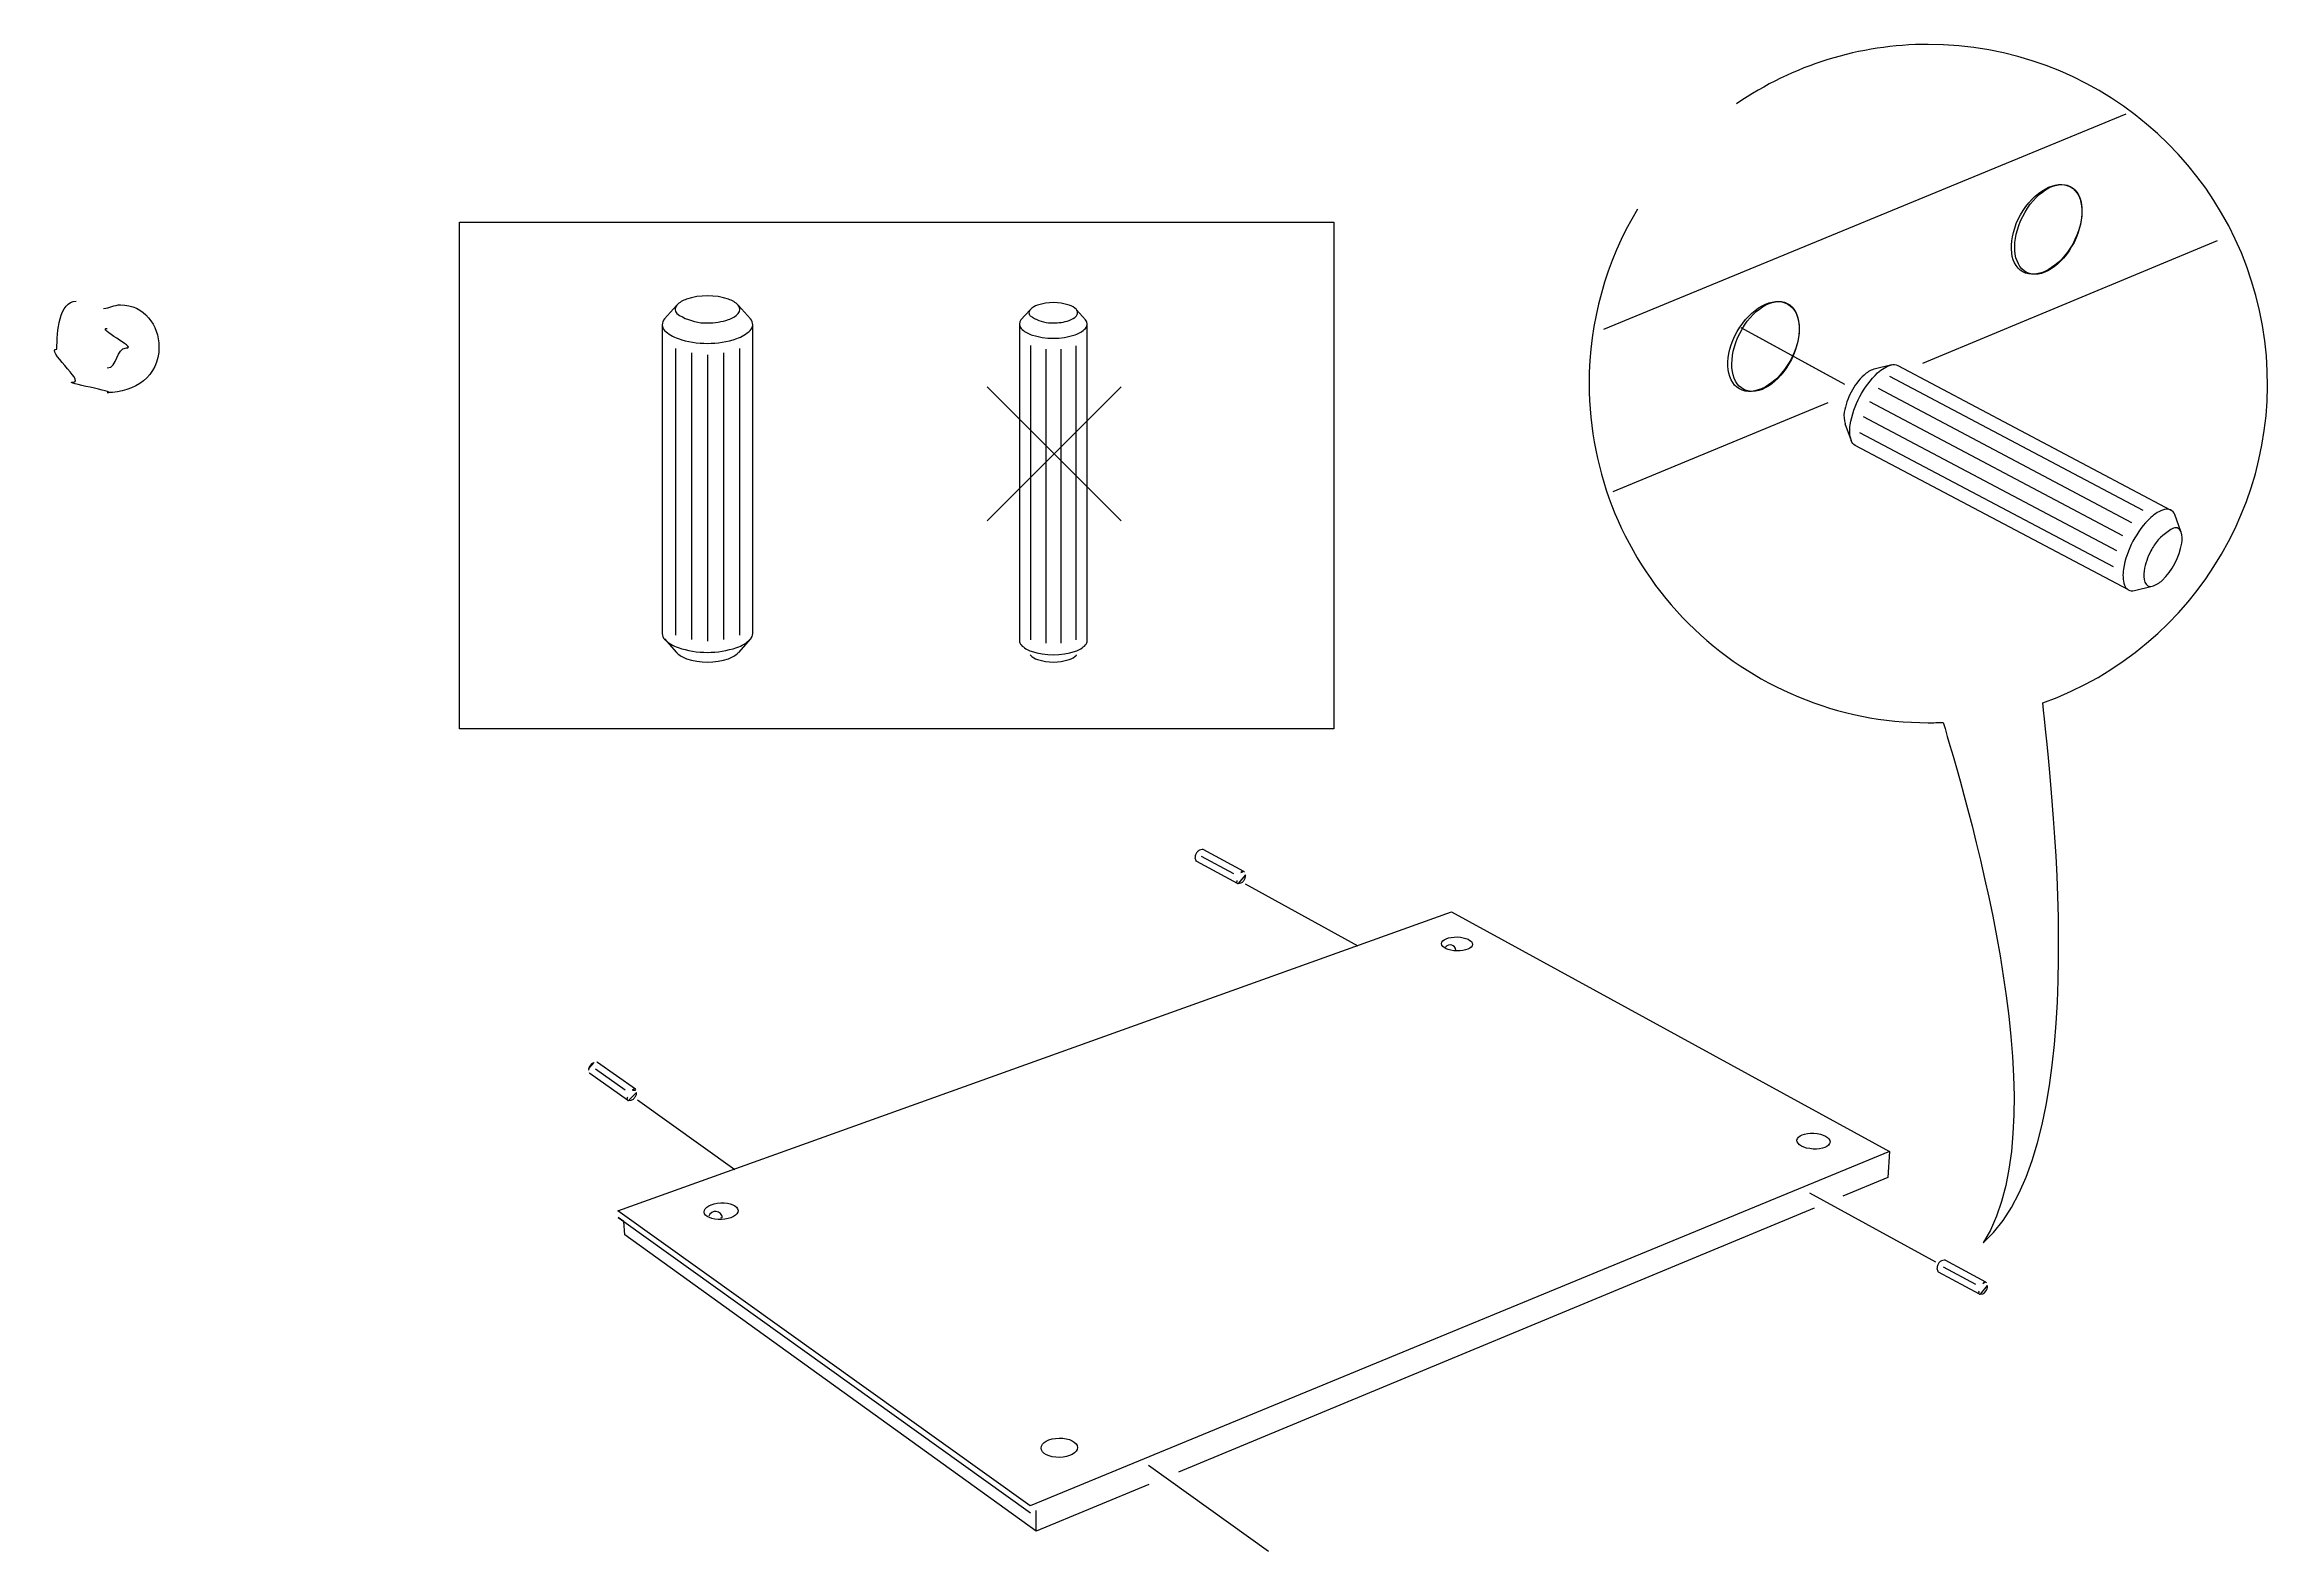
# Model space of a CAD drawing. Header units: metres. Extents: x -30.9 to 24.7, y -10.3 to 6.8.
# Drawn here: x 6.566 to 9.064, y 2.177 to 3.871 of the extents above; entities that cross this region are included whole.
import ezdxf

# ---------------------------------------------------------------- set-up
doc = ezdxf.new("R2010")
doc.units = ezdxf.units.M
doc.header["$MEASUREMENT"] = 0
doc.layers.add('PDF_Working_Num_Penna__255_Num_Penna__255', color=255, linetype='Continuous', lineweight=18)
doc.layers.add('PDF_Working_Num_Penna__7_Num_Penna__7', color=7, linetype='Continuous', lineweight=18)
doc.styles.add('GENERATED_STYLE_1', font='')
doc.styles.get('GENERATED_STYLE_1').set_extended_font_data('Arial')

msp = doc.modelspace()

# ---------------------------------------------------------------- linework, layer by layer
at = {"layer": 'PDF_Working_Num_Penna__255_Num_Penna__255', "color": 255, "linetype": 'Continuous', "lineweight": 18, "flags": 128}
msp.add_lwpolyline([(8.4898, 3.5436), (8.5717, 3.4987)], dxfattribs=at)
at = {"layer": 'PDF_Working_Num_Penna__7_Num_Penna__7', "color": 7, "linetype": 'Continuous', "lineweight": 18, "flags": 128}
for points in [[(8.8119, 3.131, 0.841016), (8.6831, 3.8712, 0.152083), (8.4677, 3.8044)], [(8.3564, 3.6861, 0.136676), (8.3021, 3.4899, 0.414214), (8.6832, 3.1087, 0.010942), (8.7001, 3.1091)], [(7.2767, 3.5778), (7.263, 3.5626, 0.399521), (7.2633, 3.5498, 0.116083), (7.2784, 3.5405, 0.162342), (7.3443, 3.5405, 0.116249), (7.3595, 3.5498, 0.398825), (7.3598, 3.5626), (7.3462, 3.5778)], [(7.674, 3.5729), (7.6637, 3.5615, 0.400053), (7.6639, 3.5519, 0.11614), (7.6753, 3.5449, 0.162217), (7.7247, 3.5449, 0.116208), (7.7361, 3.5519, 0.398475), (7.7363, 3.5615), (7.7261, 3.5729)], [(7.2606, 3.5564), (7.2606, 3.2091, 0.19864), (7.2633, 3.2025, 0.116533), (7.2784, 3.1932, 0.162295), (7.3444, 3.1932, 0.11627), (7.3595, 3.2025, 0.199864), (7.3622, 3.2091), (7.3622, 3.5564)], [(7.6619, 3.5568), (7.6619, 3.2011, 0.198139), (7.6639, 3.1961, 0.116454), (7.6753, 3.1891, 0.162037), (7.7248, 3.1891, 0.116235), (7.7361, 3.1961, 0.198172), (7.7381, 3.2011), (7.7381, 3.5568)], [(8.6421, 3.5111), (8.6223, 3.5061), (8.622, 3.506, 0.116423), (8.611, 3.4995, 0.080692), (8.5965, 3.4804, 0.080376), (8.5888, 3.4577, 0.116205), (8.5897, 3.445)], [(8.9081, 3.258), (8.6012, 3.4204, -0.199193), (8.5966, 3.426, -0.116362), (8.5955, 3.4437, -0.080563), (8.6062, 3.4753, -0.080794), (8.6263, 3.502, -0.116616), (8.6417, 3.511, -0.1983), (8.6488, 3.5103), (8.9557, 3.3478)], [(8.9671, 3.3236), (8.9601, 3.3428, 0.398999), (8.9486, 3.3485, 0.115926), (8.9333, 3.3395, 0.162355), (8.9025, 3.2813, 0.11611), (8.9036, 3.2635, 0.398806), (8.9148, 3.2572), (8.9346, 3.2622)], [(7.263, 3.2029), (7.2767, 3.1877, 0.008673), (7.2769, 3.1874, 0.11633), (7.2878, 3.1807, 0.162162), (7.3351, 3.1807, 0.116515), (7.3459, 3.1874)], [(7.6742, 3.1848, 0.116989), (7.6823, 3.1798, 0.162404), (7.7178, 3.1798, 0.116494), (7.7259, 3.1848)], [(7.9141, 2.9414), (7.8683, 2.9661, 0.197893), (7.8673, 2.9662), (7.8644, 2.9655, 0.114722), (7.8627, 2.9645, 0.086507), (7.8605, 2.9617, 0.084152), (7.8593, 2.9583)], [(7.9069, 2.928), (7.8611, 2.9527, -0.205416), (7.8604, 2.9535), (7.8594, 2.9564)], [(8.7479, 2.4797), (8.702, 2.5044, 0.197893), (8.701, 2.5046), (8.6981, 2.5038, 0.114722), (8.6964, 2.5029, 0.085749), (8.6942, 2.5, 0.083879), (8.693, 2.4966)], [(8.7406, 2.4663), (8.6948, 2.491, -0.205416), (8.6942, 2.4918), (8.6931, 2.4947)]]:
    msp.add_lwpolyline(points, format="xyb", dxfattribs=at)
for points in [[(8.9053, 3.7928), (8.3181, 3.5507)], [(9.0079, 3.6504), (8.6766, 3.5127)], [(8.4726, 3.553), (8.5889, 3.4893)], [(7.2756, 3.5293), (7.2756, 3.207)], [(7.2935, 3.5245), (7.2935, 3.2024)], [(7.3115, 3.5224), (7.3115, 3.2005)], [(7.3294, 3.5244), (7.3294, 3.2022)], [(7.3473, 3.5294), (7.3473, 3.2071)], [(7.6745, 3.5326), (7.6745, 3.202)], [(7.6915, 3.5286), (7.6915, 3.1982)], [(7.7084, 3.5288), (7.7084, 3.1982)], [(7.7254, 3.5325), (7.7254, 3.202)], [(8.9247, 3.3472), (8.6399, 3.498)], [(7.6257, 3.4862), (7.7763, 3.3356)], [(7.6257, 3.3355), (7.7763, 3.4862)], [(8.9121, 3.3336), (8.6274, 3.4843)], [(8.5704, 3.4685), (8.3288, 3.3681)], [(8.8952, 3.3019), (8.6104, 3.4527)], [(8.9019, 3.3187), (8.6174, 3.4693)], [(8.5968, 3.4255), (8.5898, 3.4447)], [(8.8913, 3.2838), (8.6064, 3.4345)], [(7.3598, 3.2029), (7.3461, 3.1877)], [(7.903, 2.9388), (7.8666, 2.9584)], [(7.9156, 2.9275), (8.0423, 2.8581)], [(7.2106, 2.5601), (8.1474, 2.8963)], [(8.1474, 2.8963), (8.6397, 2.6266)], [(7.2304, 2.6967), (7.188, 2.7269)], [(7.2216, 2.6843), (7.1792, 2.7145)], [(7.219, 2.6955), (7.1854, 2.7194)], [(7.342, 2.6063), (7.2326, 2.6846)], [(8.6397, 2.6266), (7.674, 2.2285)], [(8.6397, 2.6266), (8.6378, 2.5976), (8.5872, 2.5766)], [(8.5497, 2.5801), (8.6912, 2.5026)], [(7.674, 2.2285), (7.2106, 2.5601)], [(8.5551, 2.5632), (7.8408, 2.2664)], [(7.2176, 2.548), (7.6742, 2.2207)], [(7.6809, 2.2), (7.2184, 2.5329), (7.2176, 2.548)], [(8.7367, 2.4771), (8.7003, 2.4967)], [(7.9418, 2.177), (7.8068, 2.2737)], [(7.8073, 2.2525), (7.6809, 2.2)], [(7.6809, 2.2), (7.6806, 2.2233)]]:
    msp.add_lwpolyline(points, dxfattribs=at)
for points in [[(8.0152, 3.1017), (7.0326, 3.1017), (7.0326, 3.6713), (8.0152, 3.6713)], [(7.2176, 2.548), (7.211, 2.5527)], [(7.3268, 2.5517), (7.3269, 2.5519), (7.3269, 2.5521), (7.3269, 2.5524), (7.3269, 2.5526)]]:
    msp.add_lwpolyline(points, close=True, dxfattribs=at)
for points in [[(7.3041, 3.5584, 0.024068), (7.3114, 3.5581, 0.080575), (7.3351, 3.5619, 0.116515), (7.3459, 3.5686, 0.414012), (7.3459, 3.5781, 0.116174), (7.3351, 3.5848, 0.162509), (7.2878, 3.5848, 0.117028), (7.2769, 3.5781, 0.413726), (7.2769, 3.5686, 0.11633)], [(7.6946, 3.5583, 0.024652), (7.7, 3.5581, 0.080385), (7.7178, 3.5609, 0.11733), (7.7259, 3.566, 0.415204), (7.7259, 3.5731, 0.117197), (7.7178, 3.5781, 0.162317), (7.6823, 3.5781, 0.117083), (7.6742, 3.5731, 0.415204), (7.6741, 3.566, 0.116589)], [(8.9371, 3.3084, 0.025425), (8.9334, 3.3021, 0.080985), (8.9257, 3.2794, 0.116988), (8.9266, 3.2667, 0.413714), (8.9349, 3.2622, 0.116013), (8.9459, 3.2687, 0.162713), (8.968, 3.3105, 0.116341), (8.9672, 3.3232, 0.414797), (8.9588, 3.3276, 0.117025)], [(7.9079, 2.9279), (7.9109, 2.9286, 0.11717), (7.9126, 2.9296, 0.081375), (7.9148, 2.9324, 0.083609), (7.9159, 2.9358, 0.126757), (7.9158, 2.9378)], [(7.9131, 2.9415, 0.116615), (7.9108, 2.9402, 0.163291)], [(7.1781, 2.7202, -0.082681), (7.1796, 2.7235, -0.087126), (7.1822, 2.726, -0.111595), (7.184, 2.7268)], [(7.2226, 2.684), (7.2256, 2.6844, 0.114648), (7.2274, 2.6851, 0.081364), (7.2299, 2.6877, 0.08427), (7.2315, 2.6909, 0.122132), (7.2316, 2.6929)], [(7.231, 2.6959, 0.403197), (7.2294, 2.697, 0.119795), (7.2269, 2.6959, 0.162775)], [(8.7416, 2.4662), (8.7446, 2.4669, 0.11717), (8.7463, 2.4679, 0.164162), (8.7497, 2.4741, 0.126757), (8.7495, 2.4761)], [(8.7468, 2.4799, 0.118062), (8.7445, 2.4785, 0.163141)]]:
    msp.add_lwpolyline(points, format="xyb", close=True, dxfattribs=at)
at = {"layer": 'PDF_Working_Num_Penna__7_Num_Penna__7', "color": 7, "linetype": 'Continuous', "lineweight": 18}
for centre, radius, start, end in [((7.9135, 2.9402), 0.00132, 17.4641, 62.4087), ((8.1458, 2.8526), 0.00642, 4.5283, 141.4138), ((7.2223, 2.6854), 0.00136, 189.3904, 235.103), ((7.3203, 2.5514), 0.0079, 4.4843, 160.8591), ((8.7472, 2.4786), 0.00132, 17.4641, 62.4087)]:
    msp.add_arc(centre, radius, start, end, dxfattribs=at)
for centre, major_axis, ratio in [((8.8162, 3.6633), (0.0268, 0.0477), 0.613494), ((8.8181, 3.6633), (0.0244, 0.0483), 0.597066), ((8.4981, 3.5317), (0.0271, 0.0477), 0.619004), ((8.5003, 3.5317), (0.0243, 0.0484), 0.599437), ((8.1537, 2.86), (-0.0174, 0.0004), 0.452202), ((8.5542, 2.6384), (-0.0186, 0.0011), 0.478091), ((7.3267, 2.5596), (0.0191, 0.0009), 0.490039), ((7.7067, 2.2937), (0.0205, 0.0003), 0.529689)]:
    msp.add_ellipse(centre, major_axis=major_axis, ratio=ratio, dxfattribs=at)
for points in [[(6.5804, 3.5287), (6.5804, 3.5482), (6.5829, 3.5825), (6.6021, 3.5825)], [(6.6329, 3.5744), (6.6396, 3.5744), (6.6448, 3.5785), (6.6518, 3.5785)], [(6.6518, 3.5785), (6.6783, 3.5785), (6.6951, 3.5558), (6.6951, 3.531)], [(6.6586, 3.53), (6.6708, 3.53), (6.6245, 3.552), (6.6369, 3.552)], [(6.5985, 3.4916), (6.6125, 3.4916), (6.5664, 3.5287), (6.5804, 3.5287)], [(6.6369, 3.5075), (6.6492, 3.5075), (6.6462, 3.53), (6.6586, 3.53)], [(6.6951, 3.531), (6.6951, 3.4979), (6.6679, 3.4799), (6.637, 3.4799)], [(6.637, 3.4799), (6.6501, 3.4799), (6.5852, 3.4916), (6.5985, 3.4916)], [(8.5897, 3.445), (8.5898, 3.445), (8.5897, 3.4447), (8.5898, 3.4447)], [(7.3459, 3.1874), (7.346, 3.1874), (7.346, 3.1877), (7.3462, 3.1877)], [(7.674, 3.185), (7.6741, 3.185), (7.6741, 3.1848), (7.6742, 3.1848)], [(7.7259, 3.1848), (7.726, 3.1848), (7.726, 3.185), (7.7261, 3.185)], [(8.745, 2.5239), (8.8746, 2.64), (8.8187, 3.0557), (8.8119, 3.131)], [(8.7001, 3.1091), (8.7182, 3.0438), (8.837, 2.6701), (8.745, 2.5239)], [(7.8593, 2.9583), (7.8599, 2.9583), (7.8588, 2.9564), (7.8594, 2.9564)], [(7.8594, 2.9564), (7.8594, 2.9564), (7.8594, 2.9564), (7.8594, 2.9564)], [(7.8644, 2.9655), (7.8644, 2.9655), (7.8643, 2.9655), (7.8643, 2.9655)], [(7.9061, 2.9315), (7.907, 2.9315), (7.9053, 2.9288), (7.9062, 2.9288)], [(7.9062, 2.9288), (7.9066, 2.9288), (7.9065, 2.928), (7.9069, 2.928)], [(7.9069, 2.928), (7.9072, 2.928), (7.9076, 2.9279), (7.9079, 2.9279)], [(7.9142, 2.9414), (7.9145, 2.9414), (7.9127, 2.9415), (7.9131, 2.9415)], [(7.188, 2.7269), (7.1884, 2.7269), (7.1866, 2.7271), (7.187, 2.7271)], [(7.1781, 2.7202), (7.1787, 2.7202), (7.1773, 2.7184), (7.1779, 2.7184)], [(7.1779, 2.7184), (7.178, 2.7184), (7.1779, 2.7183), (7.1779, 2.7183)], [(7.1786, 2.7154), (7.179, 2.7154), (7.1788, 2.7145), (7.1792, 2.7145)], [(7.2212, 2.6879), (7.2221, 2.6879), (7.2201, 2.6852), (7.221, 2.6852)], [(7.2216, 2.6843), (7.2219, 2.6843), (7.2222, 2.684), (7.2226, 2.684)], [(8.6981, 2.5038), (8.6981, 2.5038), (8.698, 2.5038), (8.698, 2.5038)], [(8.693, 2.4966), (8.6936, 2.4966), (8.6925, 2.4947), (8.6931, 2.4947)], [(8.6931, 2.4947), (8.6931, 2.4947), (8.6931, 2.4947), (8.6931, 2.4947)], [(8.7479, 2.4797), (8.7482, 2.4797), (8.7464, 2.4799), (8.7468, 2.4799)], [(8.7398, 2.4698), (8.7407, 2.4698), (8.739, 2.4671), (8.74, 2.4671)], [(8.74, 2.4671), (8.7403, 2.4671), (8.7403, 2.4663), (8.7406, 2.4663)], [(8.7406, 2.4663), (8.7409, 2.4663), (8.7413, 2.4662), (8.7416, 2.4662)]]:
    msp.add_open_spline(points, degree=3, dxfattribs=at)

# ---------------------------------------------------------------- texts
at = {"layer": 'PDF_Working_Num_Penna__7_Num_Penna__7', "color": 7, "linetype": 'Continuous', "lineweight": 18, "insert": (8.3266, 3.697), "char_height": 0.0000077, "attachment_point": 7, "style": 'GENERATED_STYLE_1'}
msp.add_mtext('\\A1;{\\pql;\\fArial|b0|i0|c0|p34;4x}', dxfattribs=at)
at = {"layer": 'PDF_Working_Num_Penna__7_Num_Penna__7', "color": 7, "linetype": 'Continuous', "lineweight": 18, "char_height": 0.00000321, "attachment_point": 7, "style": 'GENERATED_STYLE_1'}
for s, insert, rotation in [('\\A1;{\\pql;\\fArial|b0|i0|c0|p34;101350}', (8.5399, 3.366), 332.1041), ('\\A1;{\\pql;\\fArial|b0|i0|c0|p34;101350}', (7.4426, 3.1719), 90), ('\\A1;{\\pql;\\fArial|b0|i0|c0|p34;101345}', (7.8274, 3.1719), 90)]:
    msp.add_mtext(s, dxfattribs=dict(at, insert=insert, rotation=rotation))

doc.saveas('drawing.dxf')
